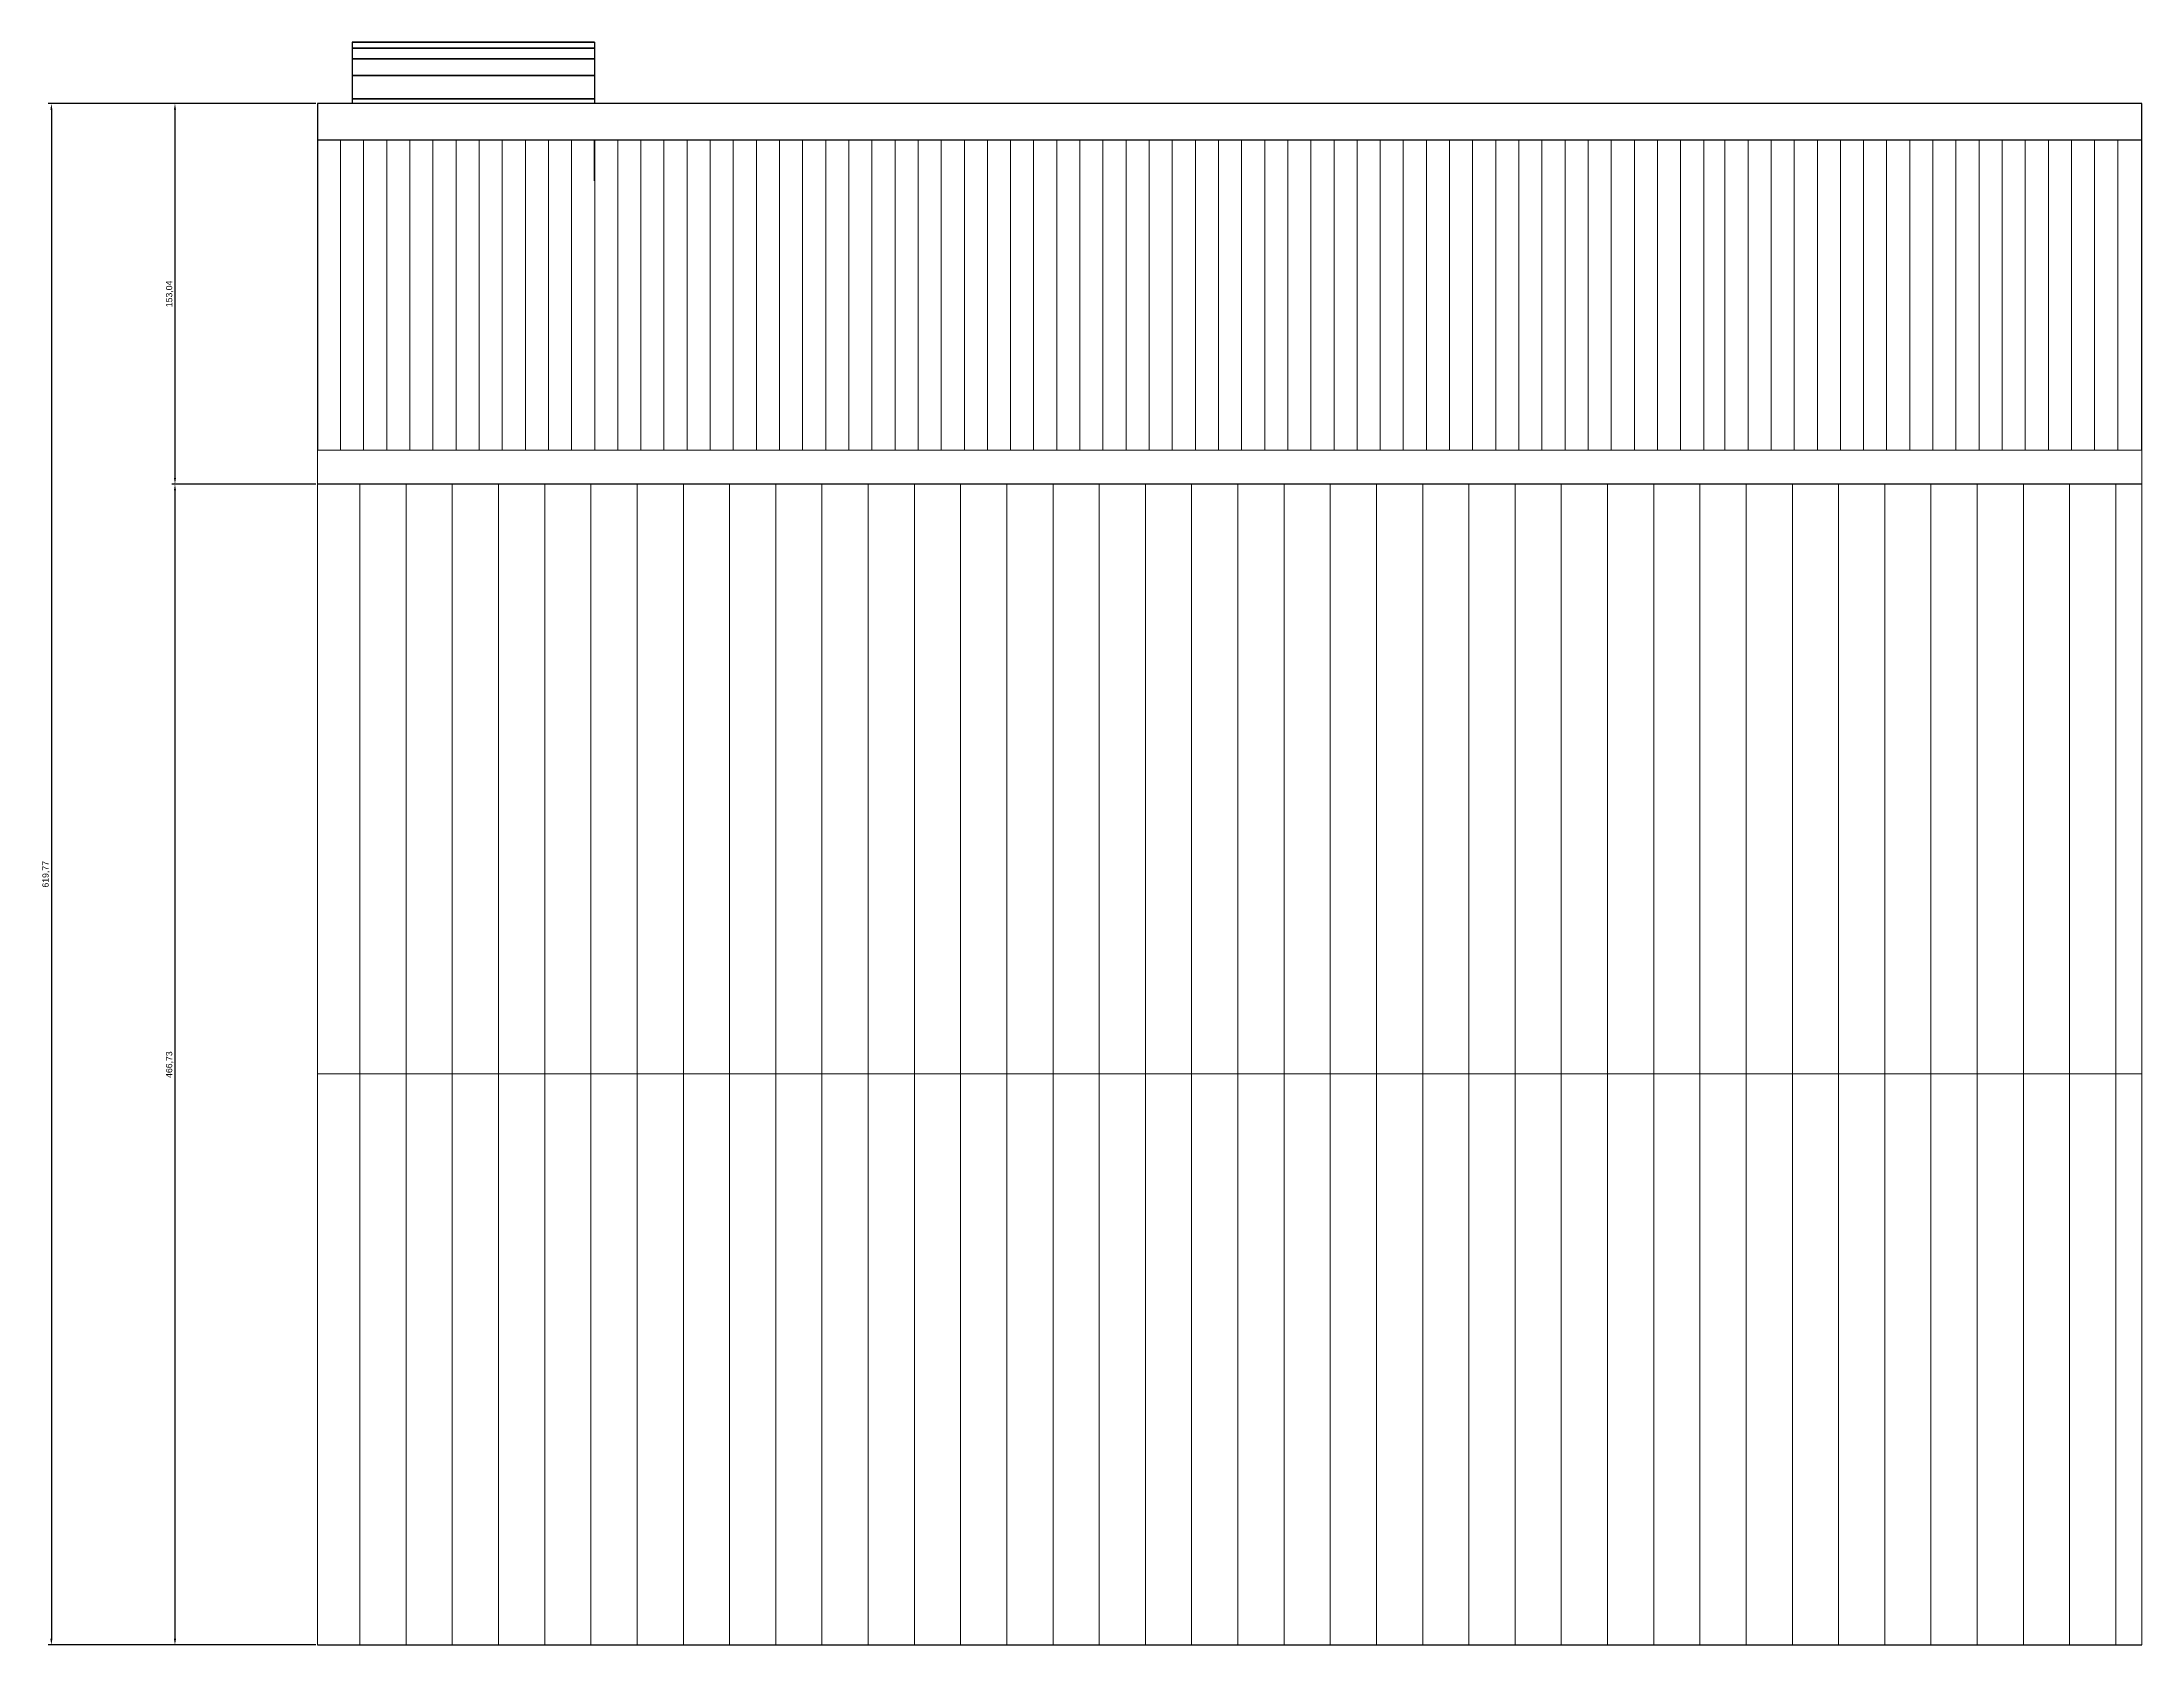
# Model space of a CAD drawing. Header units: millimetres. Extents: x 1744 to 5459, y 912 to 2813.
# Drawn here: x 2746 to 3591, y 931 to 1575 of the extents above; entities that cross this region are included whole.
import ezdxf

# ---------------------------------------------------------------- set-up
doc = ezdxf.new("R2010")
doc.units = ezdxf.units.MM
doc.layers.get('DEFPOINTS').update_dxf_attribs({"color": 210})
for name, color, linetype, lineweight in [('A-ANNO-SYMB', 3, 'Continuous', 18), ('A-ELEV-MBE1', 7, 'Continuous', 35), ('A-ELEV-MBE2', 4, 'Continuous', 25), ('A-ELEV-PATT', 8, 'Continuous', 18), ('A-FLOR-PATT', 8, 'Continuous', 18)]:
    doc.layers.add(name, color=color, linetype=linetype, lineweight=lineweight)
doc.styles.get("Standard").update_dxf_attribs({"font": 'Arial.ttf'})
doc.dimstyles.new('ISO-25', dxfattribs={"dimtxt": 2.5, "dimasz": 2.5, "dimexe": 1.25, "dimexo": 0.625, "dimtad": 1, "dimtxsty": 'Standard', "dimcen": 2.5, "dimadec": 0, "dimazin": 0, "dimtfac": 1, "dimtmove": 0, "dimatfit": 3, "dimfxl": 1, "dimarcsym": 0})

msp = doc.modelspace()

# ---------------------------------------------------------------- blocks, each defined once
blk = doc.blocks.new('*D30')
at = {"color": 0, "lineweight": -2, "transparency": 16777216}
for p, q in [((2856.18, 1550.62), (2748.56, 1550.62)), ((2749.81, 1548.12), (2749.81, 933.35)), ((2856.18, 930.85), (2748.56, 930.85))]:
    blk.add_line(p, q, dxfattribs=at)
at = {"color": 0, "transparency": 16777216}
for points in [[(2749.4, 1548.12), (2750.23, 1548.12), (2749.81, 1550.62)], [(2749.4, 933.35), (2750.23, 933.35), (2749.81, 930.85)]]:
    blk.add_solid(points, dxfattribs=at)
at = {"layer": 'DEFPOINTS', "color": 0, "transparency": 16777216}
for p in [(2856.81, 1550.62), (2749.81, 930.85), (2856.81, 930.85)]:
    blk.add_point(p, dxfattribs=at)
at = {"color": 0, "transparency": 16777216, "insert": (2747.68, 1240.73), "char_height": 2.5, "attachment_point": 5, "rotation": 90}
blk.add_mtext('619,77', dxfattribs=at)
blk = doc.blocks.new('*D31')
at = {"color": 0, "lineweight": -2, "transparency": 16777216}
for p, q in [((2856.18, 1550.62), (2798.27, 1550.62)), ((2799.52, 1548.12), (2799.52, 1400.08)), ((2856.18, 1397.58), (2798.27, 1397.58))]:
    blk.add_line(p, q, dxfattribs=at)
at = {"color": 0, "transparency": 16777216}
for points in [[(2799.1, 1548.12), (2799.94, 1548.12), (2799.52, 1550.62)], [(2799.1, 1400.08), (2799.94, 1400.08), (2799.52, 1397.58)]]:
    blk.add_solid(points, dxfattribs=at)
at = {"layer": 'DEFPOINTS', "color": 0, "transparency": 16777216}
for p in [(2856.81, 1550.62), (2799.52, 1397.58), (2856.81, 1397.58)]:
    blk.add_point(p, dxfattribs=at)
at = {"color": 0, "transparency": 16777216, "insert": (2797.39, 1474.1), "char_height": 2.5, "attachment_point": 5, "rotation": 90}
blk.add_mtext('153,04', dxfattribs=at)
blk = doc.blocks.new('*D32')
at = {"color": 0, "lineweight": -2, "transparency": 16777216}
for p, q in [((2856.18, 1397.58), (2798.27, 1397.58)), ((2799.52, 1395.08), (2799.52, 933.35)), ((2856.18, 930.85), (2798.27, 930.85))]:
    blk.add_line(p, q, dxfattribs=at)
at = {"color": 0, "transparency": 16777216}
for points in [[(2799.1, 1395.08), (2799.94, 1395.08), (2799.52, 1397.58)], [(2799.1, 933.35), (2799.94, 933.35), (2799.52, 930.85)]]:
    blk.add_solid(points, dxfattribs=at)
at = {"layer": 'DEFPOINTS', "color": 0, "transparency": 16777216}
for p in [(2856.81, 1397.58), (2799.52, 930.85), (2856.81, 930.85)]:
    blk.add_point(p, dxfattribs=at)
at = {"color": 0, "transparency": 16777216, "insert": (2797.39, 1164.21), "char_height": 2.5, "attachment_point": 5, "rotation": 90}
blk.add_mtext('466,73', dxfattribs=at)

# ---------------------------------------------------------------- dimensions: what is measured, and where the dimension line sits
at = {"color": 3}
for base, p1, p2, picture, middle in [((2749.814, 930.848), (2856.808, 1550.615), (2856.808, 930.848), '*D30', (2747.683, 1240.731)), ((2799.521, 1397.575), (2856.808, 1550.615), (2856.808, 1397.575), '*D31', (2797.39, 1474.095)), ((2799.521, 930.848), (2856.808, 1397.575), (2856.808, 930.848), '*D32', (2797.39, 1164.211))]:
    dim = msp.add_linear_dim(base=base, p1=p1, p2=p2, angle=270, dimstyle='ISO-25', dxfattribs=at)
    dim.commit()
    dim.dimension.update_dxf_attribs({"geometry": picture, "text_midpoint": middle})

# ---------------------------------------------------------------- hatches: boundary and pattern name
at = {"layer": 'A-ELEV-PATT'}
h = msp.add_hatch(dxfattribs=at)
h.set_pattern_fill('LINE', color=0, scale=5.85311, angle=-90, style=0)
h.set_pattern_definition([(270, (57138.057, 967.175), (18.5836245, -8e-15), [])])
h.paths.add_polyline_path([(2856.808, 1397.575), (3590.599, 1397.575), (3590.599, 1160.485), (2856.808, 1160.485)])
h.paths.add_polyline_path([(2856.808, 1160.485), (3590.599, 1160.485), (3590.599, 930.848), (2856.808, 930.848)])

# ---------------------------------------------------------------- linework, layer by layer
at = {"color": 0}
for p, q in [((2870.716, 1575.39), (2870.716, 1550.615)), ((2968.269, 1575.39), (2968.269, 1550.615))]:
    msp.add_line(p, q, dxfattribs=at)
at = {"layer": 'A-ANNO-SYMB', "color": 0}
msp.add_lwpolyline([(3590.599, 930.848), (3590.599, 1411.232), (2856.808, 1411.232), (2856.808, 930.848)], dxfattribs=at)
at = {"layer": 'A-ELEV-MBE1', "color": 0}
for p, q in [((2870.716, 1575.39), (2968.269, 1575.39)), ((2870.716, 1572.853), (2968.269, 1572.853)), ((2870.716, 1568.624), (2968.269, 1568.624)), ((2870.716, 1561.858), (2968.269, 1561.858)), ((2870.716, 1552.556), (2968.269, 1552.556)), ((2968.269, 1535.982), (2968.269, 1519.57))]:
    msp.add_line(p, q, dxfattribs=at)
at = {"layer": 'A-ELEV-MBE2', "color": 0}
for p, q in [((3590.599, 1535.982), (2856.808, 1535.982)), ((3590.599, 1397.575), (2856.808, 1397.575)), ((2856.808, 930.848), (3590.599, 930.848))]:
    msp.add_line(p, q, dxfattribs=at)
msp.add_lwpolyline([(3590.599, 1411.232), (3590.599, 1550.615), (2856.808, 1550.615), (2856.808, 1411.232)], dxfattribs=at)
at = {"layer": 'A-ELEV-PATT', "color": 0}
msp.add_line((3590.599, 1160.485), (2856.808, 1160.485), dxfattribs=at)
at = {"layer": 'A-FLOR-PATT', "color": 0, "linetype": 'Continuous'}
for p, q in [((2866.1, 1411.232), (2866.1, 1535.982)), ((2875.392, 1411.232), (2875.392, 1535.982)), ((2884.684, 1411.232), (2884.684, 1535.982)), ((2893.976, 1411.232), (2893.976, 1535.982)), ((2903.268, 1411.232), (2903.268, 1535.982)), ((2912.56, 1411.232), (2912.56, 1535.982)), ((2921.852, 1411.232), (2921.852, 1535.982)), ((2931.144, 1411.232), (2931.144, 1535.982)), ((2940.435, 1411.232), (2940.435, 1535.982)), ((2949.727, 1411.232), (2949.727, 1535.982)), ((2959.019, 1411.232), (2959.019, 1535.982)), ((2968.311, 1411.232), (2968.311, 1535.982)), ((2977.603, 1411.232), (2977.603, 1535.982)), ((2986.895, 1411.232), (2986.895, 1535.982)), ((2996.187, 1411.232), (2996.187, 1535.982)), ((3005.479, 1411.232), (3005.479, 1535.982)), ((3014.771, 1411.232), (3014.771, 1535.982)), ((3024.063, 1411.232), (3024.063, 1535.982)), ((3033.355, 1411.232), (3033.355, 1535.982)), ((3042.646, 1411.232), (3042.646, 1535.982)), ((3051.938, 1411.232), (3051.938, 1535.982)), ((3061.23, 1411.232), (3061.23, 1535.982)), ((3070.522, 1411.232), (3070.522, 1535.982)), ((3079.814, 1411.232), (3079.814, 1535.982)), ((3089.106, 1411.232), (3089.106, 1535.982)), ((3098.398, 1411.232), (3098.398, 1535.982)), ((3107.69, 1411.232), (3107.69, 1535.982)), ((3116.982, 1411.232), (3116.982, 1535.982)), ((3126.274, 1411.232), (3126.274, 1535.982)), ((3135.566, 1411.232), (3135.566, 1535.982)), ((3144.857, 1411.232), (3144.857, 1535.982)), ((3154.149, 1411.232), (3154.149, 1535.982)), ((3163.441, 1411.232), (3163.441, 1535.982)), ((3172.733, 1411.232), (3172.733, 1535.982)), ((3182.025, 1411.232), (3182.025, 1535.982)), ((3191.317, 1411.232), (3191.317, 1535.982)), ((3200.609, 1411.232), (3200.609, 1535.982)), ((3209.901, 1411.232), (3209.901, 1535.982)), ((3219.193, 1411.232), (3219.193, 1535.982)), ((3228.485, 1411.232), (3228.485, 1535.982)), ((3237.777, 1411.232), (3237.777, 1535.982)), ((3247.068, 1411.232), (3247.068, 1535.982)), ((3256.36, 1411.232), (3256.36, 1535.982)), ((3265.652, 1411.232), (3265.652, 1535.982)), ((3274.944, 1411.232), (3274.944, 1535.982)), ((3284.236, 1411.232), (3284.236, 1535.982)), ((3293.528, 1411.232), (3293.528, 1535.982)), ((3302.82, 1411.231), (3302.82, 1535.982)), ((3312.112, 1411.231), (3312.112, 1535.982)), ((3321.404, 1411.231), (3321.404, 1535.982)), ((3330.696, 1411.231), (3330.696, 1535.982)), ((3339.987, 1411.231), (3339.987, 1535.982)), ((3349.279, 1411.231), (3349.279, 1535.982)), ((3358.571, 1411.231), (3358.571, 1535.982)), ((3367.863, 1411.231), (3367.863, 1535.982)), ((3377.155, 1411.231), (3377.155, 1535.982)), ((3386.447, 1411.231), (3386.447, 1535.982)), ((3395.739, 1411.231), (3395.739, 1535.982)), ((3405.031, 1411.231), (3405.031, 1535.982)), ((3414.323, 1411.231), (3414.323, 1535.982)), ((3422.866, 1411.232), (3422.866, 1535.982)), ((3432.158, 1411.232), (3432.158, 1535.982)), ((3441.45, 1411.232), (3441.45, 1535.982)), ((3450.742, 1411.232), (3450.742, 1535.982)), ((3460.033, 1411.232), (3460.033, 1535.982)), ((3469.325, 1411.232), (3469.325, 1535.982)), ((3478.617, 1411.232), (3478.617, 1535.982)), ((3487.909, 1411.232), (3487.909, 1535.982)), ((3497.201, 1411.232), (3497.201, 1535.982)), ((3506.493, 1411.232), (3506.493, 1535.982)), ((3515.785, 1411.232), (3515.785, 1535.982)), ((3525.077, 1411.232), (3525.077, 1535.982)), ((3534.369, 1411.232), (3534.369, 1535.982)), ((3543.661, 1411.232), (3543.661, 1535.982)), ((3552.953, 1411.232), (3552.953, 1535.982)), ((3562.244, 1411.232), (3562.244, 1535.982)), ((3571.536, 1411.232), (3571.536, 1535.982)), ((3580.828, 1411.232), (3580.828, 1535.982))]:
    msp.add_line(p, q, dxfattribs=at)

msp.set_redraw_order([(e.dxf.handle, doc.entitydb.next_handle()) for e in msp.query("TEXT MTEXT ATTDEF DIMENSION ARC_DIMENSION")])  # texts and dimensions are drawn at this point

doc.saveas('drawing.dxf')
